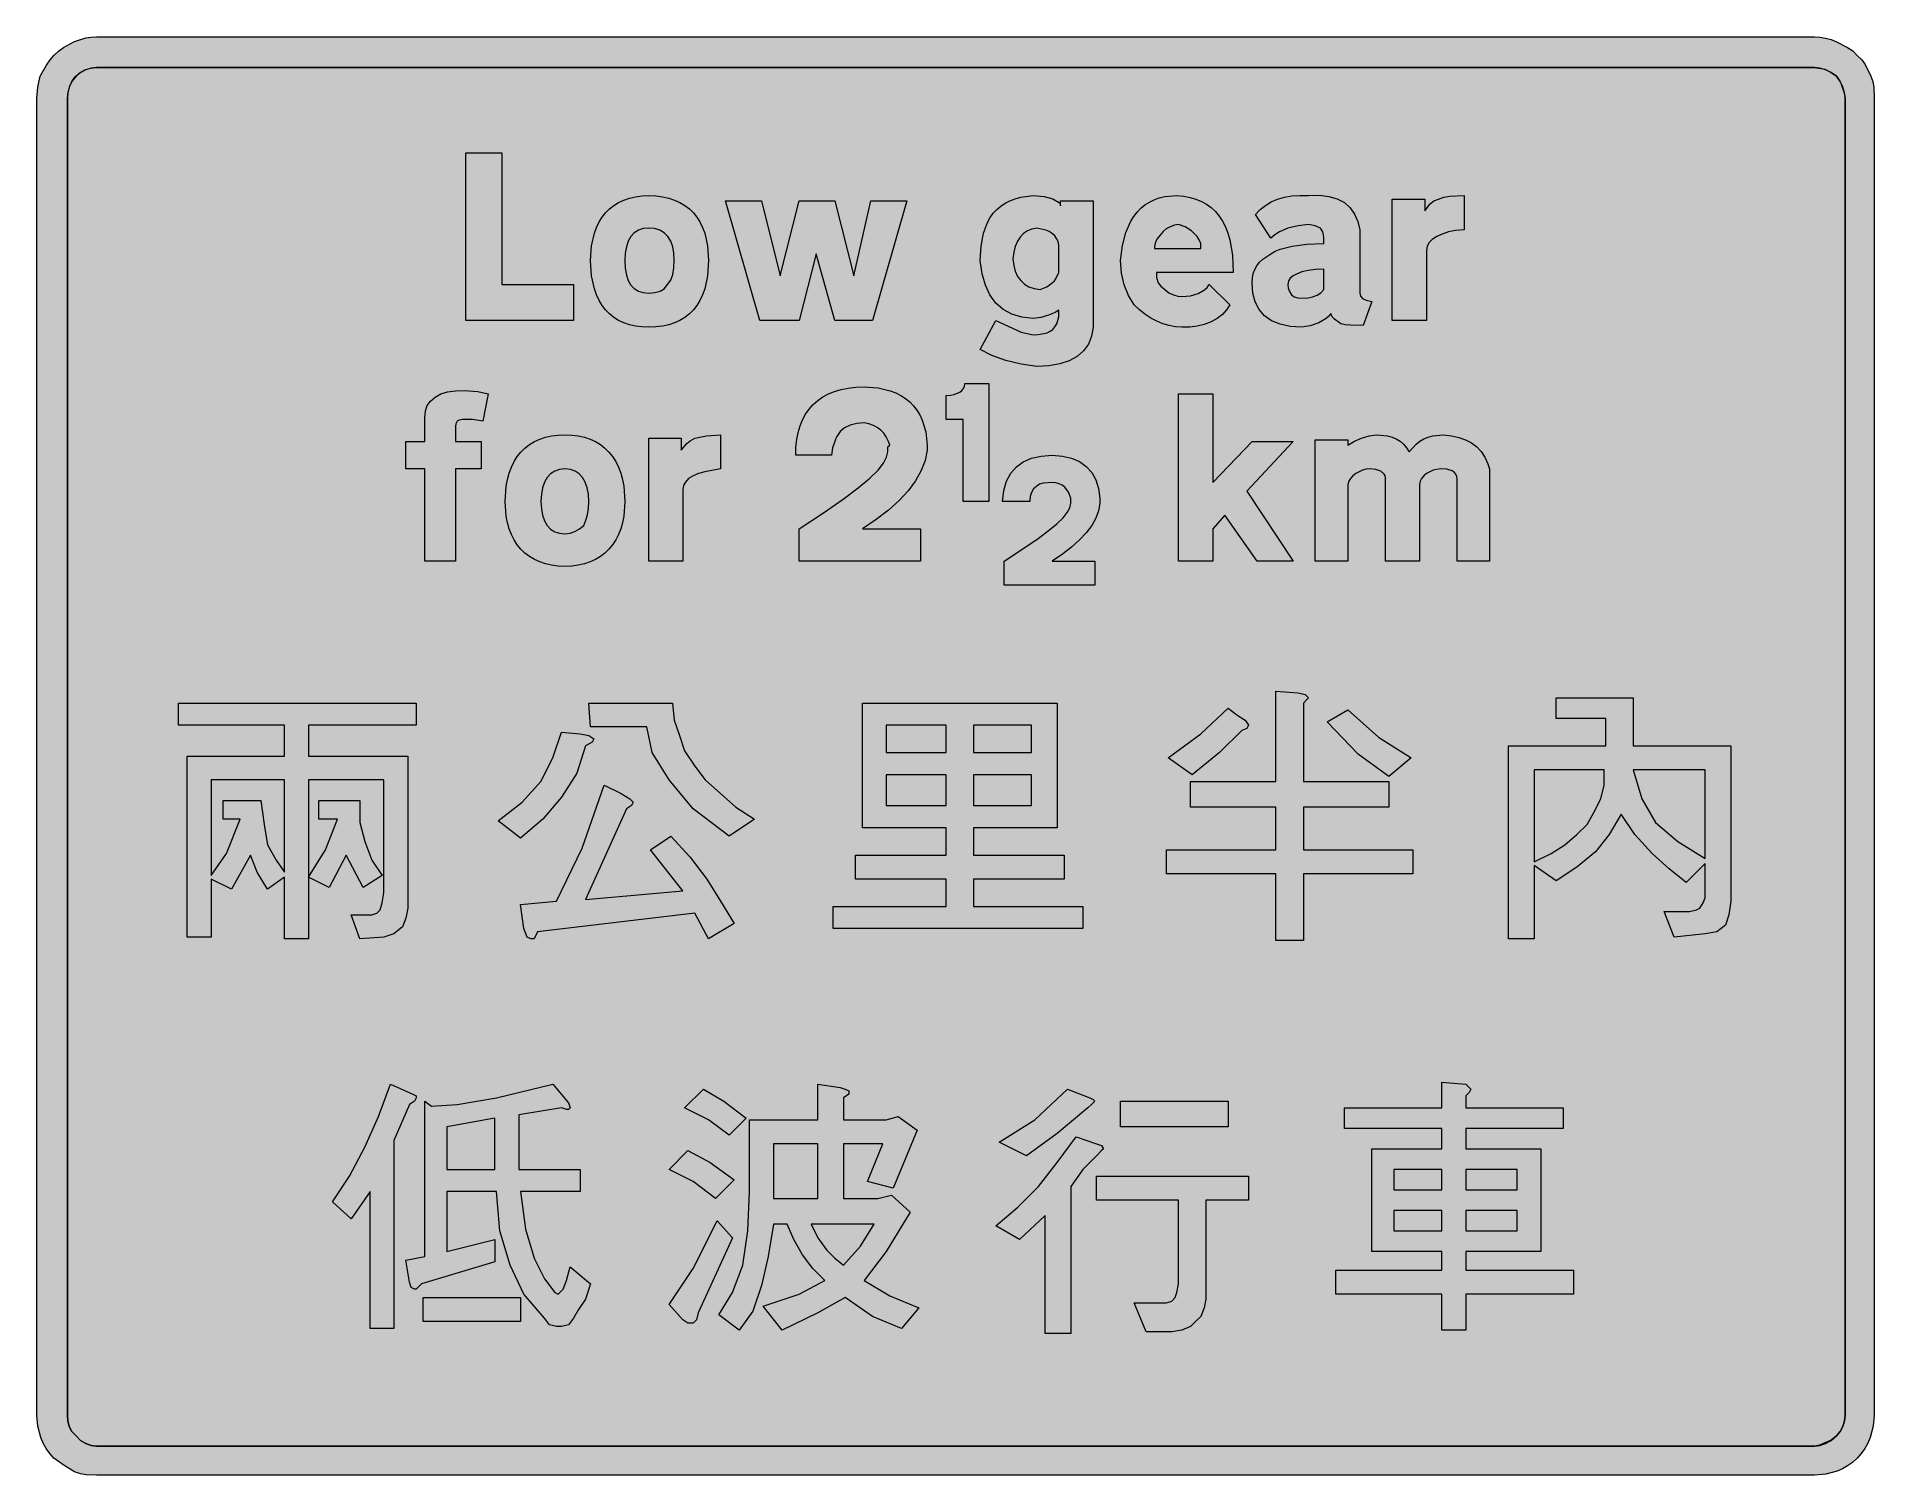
# Model space of a CAD drawing. Header units: metres. Extents: x 123 to 445, y 10 to 263.
import ezdxf

# ---------------------------------------------------------------- set-up
doc = ezdxf.new("R2010")
doc.units = ezdxf.units.M
doc.layers.add('FILL_BLACK_000000', color=7, linetype='Continuous', true_color=0x000000)
doc.layers.add('FILL_WHITE_FFFFFF', color=7, linetype='Continuous', true_color=0xffffff)

msp = doc.modelspace()

# ---------------------------------------------------------------- hatches: boundary and pattern name
at = {"layer": 'FILL_BLACK_000000', "true_color": 0x000000}
h = msp.add_hatch(color=7, dxfattribs=at)
h.dxf.hatch_style = 1
h.paths.add_polyline_path([(130.4, 10.57), (129.33, 10.92), (127.53, 12.01), (125.73, 13.32), (125, 14.15), (124.38, 15.04), (123.86, 15.98), (123.44, 16.96), (122.9, 18.93), (122.73, 20.82), (122.73, 252.12), (122.92, 254.07), (123.33, 256.02), (124.42, 257.93), (125.06, 258.85), (125.73, 259.62), (126.56, 260.36), (127.45, 261.02), (129.37, 262.06), (131.34, 262.7), (132.3, 262.86), (133.23, 262.92), (434.73, 262.92), (435.68, 262.86), (436.68, 262.69), (437.68, 262.41), (438.63, 262.02), (440.54, 261.04), (441.46, 260.42), (442.23, 259.62), (443.03, 258.89), (443.66, 258.04), (444.63, 256.02), (444.98, 255.07), (445.16, 254.07), (445.23, 252.12), (445.23, 20.82), (445.06, 18.93), (444.52, 16.96), (444.1, 15.98), (443.58, 15.04), (442.96, 14.15), (442.23, 13.32), (441.42, 12.59), (440.55, 11.97), (439.65, 11.45), (438.71, 11.03), (436.75, 10.49), (434.73, 10.32), (133.23, 10.32), (131.39, 10.39), (130.4, 10.57)])
h.paths.add_polyline_path([(435.68, 15.53), (436.68, 15.87), (437.68, 16.43), (438.63, 17.22), (439.24, 17.99), (439.72, 18.91), (440.02, 19.88), (440.13, 20.82), (440.13, 252.12), (440.02, 253.07), (439.72, 254.07), (439.24, 255.07), (438.63, 256.02), (437.68, 256.63), (436.68, 257.11), (435.68, 257.41), (434.73, 257.52), (133.23, 257.52), (132.29, 257.41), (131.32, 257.11), (130.4, 256.63), (129.63, 256.02), (128.89, 255.07), (128.43, 254.07), (128.2, 253.07), (128.13, 252.12), (128.13, 20.82), (128.2, 19.88), (128.43, 18.91), (128.89, 17.99), (129.63, 17.22), (130.4, 16.43), (131.32, 15.87), (132.29, 15.53), (133.23, 15.42), (434.73, 15.42), (435.68, 15.53)], flags=16)
h = msp.add_hatch(color=7, dxfattribs=at)
h.dxf.hatch_style = 1
h.paths.add_polyline_path([(204.33, 219.42), (216.93, 219.42), (216.93, 213.12), (198.03, 213.12), (198.03, 242.52), (204.33, 242.52), (204.33, 219.42)])
h = msp.add_hatch(color=7, dxfattribs=at)
h.dxf.hatch_style = 1
h.paths.add_polyline_path([(239.96, 218.63), (239.58, 217.58), (239.13, 216.62), (238.59, 215.75), (237.97, 214.96), (237.27, 214.26), (236.48, 213.64), (235.62, 213.12), (234.68, 212.69), (233.66, 212.36), (232.56, 212.12), (231.39, 211.97), (230.13, 211.92), (228.93, 211.97), (227.8, 212.12), (226.74, 212.36), (225.75, 212.69), (224.84, 213.12), (224, 213.64), (223.24, 214.26), (222.56, 214.96), (221.95, 215.75), (221.42, 216.62), (220.97, 217.58), (220.6, 218.63), (220.1, 220.96), (219.93, 223.62), (220.1, 226.18), (220.6, 228.44), (220.97, 229.45), (221.42, 230.39), (221.95, 231.25), (222.56, 232.02), (223.24, 232.71), (224, 233.31), (224.84, 233.83), (225.75, 234.25), (226.74, 234.58), (227.8, 234.83), (228.93, 234.97), (230.13, 235.02), (231.39, 234.97), (232.56, 234.83), (233.66, 234.58), (234.68, 234.25), (235.62, 233.83), (236.48, 233.31), (237.27, 232.71), (237.97, 232.02), (238.59, 231.25), (239.13, 230.39), (239.58, 229.45), (239.96, 228.44), (240.46, 226.18), (240.63, 223.62), (240.46, 220.96), (239.96, 218.63)])
h.paths.add_polyline_path([(234.35, 226.03), (234, 227.01), (233.51, 227.82), (232.87, 228.47), (232.1, 228.94), (231.18, 229.22), (230.13, 229.32), (229.17, 229.22), (228.33, 228.94), (227.61, 228.47), (227.02, 227.82), (226.55, 227.01), (226.21, 226.03), (226, 224.9), (225.93, 223.62), (226, 222.26), (226.21, 221.08), (226.55, 220.1), (227.02, 219.31), (227.61, 218.7), (228.33, 218.26), (229.17, 218), (230.13, 217.92), (231.19, 217.99), (232.12, 218.22), (232.87, 218.68), (233.43, 219.42), (234, 220.2), (234.37, 221.18), (234.57, 222.33), (234.63, 223.62), (234.56, 224.9), (234.35, 226.03)], flags=16)
h = msp.add_hatch(color=7, dxfattribs=at)
h.dxf.hatch_style = 1
h.paths.add_polyline_path([(262.83, 213.12), (259.53, 224.82), (256.53, 213.12), (249.63, 213.12), (243.63, 234.12), (249.93, 234.12), (253.23, 220.92), (256.53, 234.12), (259.53, 234.12), (262.83, 234.12), (266.13, 220.92), (269.13, 234.12), (275.43, 234.12), (269.43, 213.12), (262.83, 213.12)])
h = msp.add_hatch(color=7, dxfattribs=at)
h.dxf.hatch_style = 1
h.paths.add_polyline_path([(307.3, 208.94), (306.45, 207.76), (305.32, 206.78), (303.92, 206.02), (302.27, 205.47), (300.37, 205.13), (298.23, 205.02), (295.5, 205.4), (292.83, 206.07), (290.38, 206.96), (288.33, 208.02), (291.03, 213.12), (295.53, 211.02), (297.29, 210.64), (298.1, 210.6), (298.83, 210.72), (299.48, 210.78), (300.06, 210.94), (300.59, 211.19), (301.04, 211.54), (301.43, 211.98), (301.74, 212.49), (302.13, 213.72), (302.13, 214.92), (301.46, 214.47), (300.33, 214.02), (298.98, 213.61), (297.63, 213.42), (295.62, 213.67), (293.86, 214.21), (292.34, 215.04), (291.07, 216.16), (290.03, 217.57), (289.23, 219.28), (288.67, 221.3), (288.33, 223.62), (288.47, 226.16), (288.9, 228.4), (289.61, 230.31), (290.08, 231.15), (290.62, 231.91), (291.23, 232.58), (291.92, 233.18), (292.68, 233.69), (293.52, 234.12), (294.43, 234.47), (295.42, 234.74), (297.63, 235.02), (299.52, 234.87), (301.04, 234.46), (302.06, 233.88), (302.33, 233.56), (302.43, 233.22), (302.43, 234.12), (308.13, 234.12), (308.13, 211.92), (307.86, 210.33), (307.3, 208.94)])
h.paths.add_polyline_path([(301.73, 227.51), (301.4, 227.98), (300.97, 228.38), (300.44, 228.71), (299.81, 228.98), (298.23, 229.32), (297.37, 229.14), (296.6, 228.81), (295.93, 228.35), (295.34, 227.74), (294.86, 227), (294.48, 226.11), (294.2, 225.09), (294.03, 223.92), (294.2, 222.75), (294.48, 221.73), (294.89, 220.84), (295.42, 220.09), (296.07, 219.49), (296.86, 219.03), (297.77, 218.7), (298.83, 218.52), (299.99, 219.01), (300.93, 219.72), (301.33, 220.04), (301.64, 220.51), (302.13, 221.52), (302.13, 226.32), (301.97, 226.95), (301.73, 227.51)], flags=16)
h = msp.add_hatch(color=7, dxfattribs=at)
h.dxf.hatch_style = 1
h.paths.add_polyline_path([(319.27, 220.62), (319.53, 219.72), (320.02, 219.12), (320.73, 218.52), (321.45, 217.95), (322.23, 217.58), (323.01, 217.38), (323.73, 217.32), (325.24, 217.44), (326.58, 217.81), (327.7, 218.46), (328.15, 218.9), (328.53, 219.42), (332.13, 215.82), (331.57, 214.95), (330.82, 214.16), (329.89, 213.45), (328.83, 212.86), (327.65, 212.39), (326.39, 212.07), (325.08, 211.9), (323.73, 211.92), (322.61, 211.99), (321.49, 212.19), (320.39, 212.52), (319.31, 212.97), (318.25, 213.53), (317.23, 214.2), (316.26, 214.96), (315.33, 215.82), (314.32, 217.5), (313.57, 219.38), (313.09, 221.43), (312.93, 223.62), (313.28, 226.26), (313.89, 228.57), (314.74, 230.52), (315.27, 231.37), (315.85, 232.13), (316.51, 232.81), (317.22, 233.39), (318, 233.89), (318.84, 234.29), (319.74, 234.61), (320.71, 234.84), (322.83, 235.02), (324.03, 234.91), (325.15, 234.71), (326.19, 234.41), (327.16, 234.01), (328.05, 233.51), (328.86, 232.91), (329.6, 232.21), (330.26, 231.42), (330.84, 230.53), (331.34, 229.54), (331.76, 228.45), (332.11, 227.26), (332.58, 224.59), (332.73, 221.52), (319.23, 221.52), (319.27, 220.62)])
h.paths.add_polyline_path([(327.03, 226.02), (327.03, 226.32), (327.03, 226.62), (326.75, 227.27), (326.38, 227.85), (325.42, 228.83), (324.29, 229.53), (323.13, 229.92), (322.41, 229.82), (321.67, 229.54), (320.98, 229.16), (320.43, 228.72), (319.82, 228.04), (319.34, 227.37), (319.04, 226.69), (318.93, 226.02), (318.93, 225.72), (327.03, 225.72), (327.03, 226.02)], flags=16)
h = msp.add_hatch(color=7, dxfattribs=at)
h.dxf.hatch_style = 1
h.paths.add_polyline_path([(353.24, 212.26), (352.37, 212.35), (351.63, 212.52), (350.51, 213.31), (350.11, 213.74), (349.83, 214.32), (349.51, 213.87), (349.03, 213.44), (347.73, 212.67), (346.2, 212.13), (344.73, 211.92), (342.72, 212.05), (340.97, 212.42), (339.47, 213.04), (338.24, 213.91), (337.28, 215.01), (336.59, 216.35), (336.17, 217.92), (336.03, 219.72), (336.09, 220.58), (336.25, 221.36), (336.52, 222.07), (336.89, 222.72), (337.36, 223.31), (337.93, 223.85), (339.33, 224.82), (340.07, 225.24), (340.95, 225.61), (343.08, 226.17), (345.66, 226.51), (348.63, 226.62), (348.63, 227.52), (348.58, 228.14), (348.44, 228.64), (348.03, 229.32), (347.09, 229.73), (345.93, 229.92), (344.13, 229.73), (342.33, 229.32), (340.83, 228.64), (340.05, 228.14), (339.33, 227.52), (336.63, 231.72), (337.46, 232.56), (338.38, 233.29), (339.39, 233.9), (340.49, 234.38), (341.7, 234.74), (343, 234.97), (344.41, 235.06), (345.93, 235.02), (347.84, 235.09), (349.53, 234.87), (350.99, 234.43), (352.23, 233.82), (353.24, 232.86), (354.03, 231.76), (354.59, 230.49), (354.93, 229.02), (354.93, 217.92), (355.05, 217.35), (355.42, 216.94), (356.07, 216.65), (357.03, 216.42), (355.53, 212.22), (353.24, 212.26)])
h.paths.add_polyline_path([(342.52, 218.29), (342.93, 217.62), (343.44, 217.27), (344.06, 217.09), (345.63, 217.02), (346.65, 217.25), (347.47, 217.54), (348.12, 217.95), (348.63, 218.52), (348.63, 222.12), (347.16, 222.06), (345.89, 221.89), (344.79, 221.61), (343.83, 221.22), (343.22, 220.94), (342.74, 220.54), (342.44, 220.04), (342.33, 219.42), (342.38, 218.8), (342.52, 218.29)], flags=16)
h = msp.add_hatch(color=7, dxfattribs=at)
h.dxf.hatch_style = 1
h.paths.add_polyline_path([(360.63, 234.42), (366.33, 234.42), (366.33, 232.32), (367.31, 233.59), (367.93, 234.09), (368.73, 234.42), (369.69, 234.77), (370.76, 234.94), (373.23, 235.02), (373.23, 229.02), (371.76, 228.92), (370.49, 228.64), (369.39, 228.26), (368.43, 227.82), (367.64, 227.32), (367.08, 226.73), (366.74, 226.09), (366.63, 225.42), (366.63, 213.12), (360.63, 213.12), (360.63, 234.42)])
h = msp.add_hatch(color=7, dxfattribs=at)
h.dxf.hatch_style = 1
h.paths.add_polyline_path([(190.83, 170.82), (190.83, 187.02), (187.53, 187.02), (187.53, 191.82), (190.83, 191.82), (190.83, 196.02), (190.94, 197.22), (191.28, 198.16), (191.84, 198.93), (192.63, 199.62), (193.64, 200.19), (194.84, 200.56), (196.22, 200.76), (197.73, 200.82), (200.17, 200.63), (201.93, 200.22), (201.03, 195.42), (199.23, 195.72), (197.43, 195.72), (196.87, 195.57), (196.53, 195.42), (196.27, 194.97), (196.23, 194.52), (196.23, 191.82), (200.73, 191.82), (200.73, 187.02), (196.23, 187.02), (196.23, 170.82), (190.83, 170.82)])
h = msp.add_hatch(color=7, dxfattribs=at)
h.dxf.hatch_style = 1
h.paths.add_polyline_path([(277.83, 176.52), (277.83, 170.82), (256.53, 170.82), (256.53, 176.52), (260.81, 179.33), (264.24, 181.71), (266.92, 183.72), (268.94, 185.41), (270.38, 186.83), (271.34, 188.04), (271.89, 189.08), (272.13, 190.02), (272.13, 190.32), (272.13, 190.92), (272.43, 191.22), (272.16, 191.98), (271.81, 192.67), (271.38, 193.3), (270.86, 193.84), (270.25, 194.31), (269.56, 194.68), (268.79, 194.95), (267.93, 195.12), (266.64, 195.01), (265.49, 194.71), (264.51, 194.23), (263.73, 193.62), (263.17, 192.72), (262.93, 192.27), (262.83, 191.82), (262.42, 190.73), (262.23, 189.42), (255.93, 189.42), (255.98, 190.84), (256.13, 192.18), (256.37, 193.42), (256.71, 194.59), (257.14, 195.66), (257.67, 196.64), (258.29, 197.54), (259.01, 198.34), (259.81, 199.06), (260.71, 199.68), (261.69, 200.21), (262.76, 200.64), (263.93, 200.98), (265.17, 201.22), (266.51, 201.37), (267.93, 201.42), (270.38, 201.25), (272.53, 200.75), (273.5, 200.38), (274.4, 199.93), (275.21, 199.4), (275.96, 198.79), (276.62, 198.11), (277.21, 197.35), (277.71, 196.51), (278.14, 195.6), (278.75, 193.55), (279.03, 191.22), (279.03, 190.92), (279.03, 190.32), (278.65, 188.52), (277.97, 186.73), (276.98, 184.95), (275.69, 183.19), (274.11, 181.47), (272.24, 179.77), (270.08, 178.12), (267.63, 176.52), (277.83, 176.52)])
h = msp.add_hatch(color=7, dxfattribs=at)
h.dxf.hatch_style = 1
h.paths.add_polyline_path([(285.33, 195.72), (282.33, 195.72), (282.33, 199.92), (283.13, 199.97), (283.76, 200.11), (284.73, 200.52), (285.12, 200.8), (285.4, 201.16), (285.57, 201.57), (285.63, 202.02), (289.83, 202.02), (289.83, 181.32), (285.33, 181.32), (285.33, 195.72)])
h = msp.add_hatch(color=7, dxfattribs=at)
h.dxf.hatch_style = 1
h.paths.add_polyline_path([(323.13, 200.22), (329.13, 200.22), (329.13, 184.62), (336.03, 191.82), (343.23, 191.82), (335.13, 183.12), (343.23, 170.82), (336.93, 170.82), (331.23, 178.92), (329.13, 176.52), (329.13, 170.82), (323.13, 170.82), (323.13, 200.22)])
h = msp.add_hatch(color=7, dxfattribs=at)
h.dxf.hatch_style = 1
h.paths.add_polyline_path([(225.53, 177.59), (225.22, 176.5), (224.82, 175.49), (224.35, 174.55), (223.79, 173.69), (223.16, 172.92), (222.44, 172.23), (221.65, 171.63), (220.79, 171.11), (219.86, 170.69), (218.85, 170.36), (217.78, 170.11), (216.64, 169.97), (215.43, 169.92), (214.22, 169.97), (213.08, 170.11), (212.01, 170.36), (211.01, 170.69), (210.07, 171.11), (209.21, 171.63), (208.42, 172.23), (207.71, 172.92), (207.07, 173.69), (206.51, 174.55), (206.04, 175.49), (205.64, 176.5), (205.33, 177.59), (205.11, 178.76), (204.93, 181.32), (205.11, 183.98), (205.33, 185.18), (205.64, 186.31), (206.04, 187.36), (206.51, 188.32), (207.07, 189.19), (207.71, 189.98), (208.42, 190.68), (209.21, 191.3), (210.07, 191.82), (211.01, 192.25), (212.01, 192.58), (213.08, 192.82), (214.22, 192.97), (215.43, 193.02), (216.64, 192.97), (217.78, 192.82), (218.85, 192.58), (219.86, 192.25), (220.79, 191.82), (221.65, 191.3), (222.44, 190.68), (223.16, 189.98), (223.79, 189.19), (224.35, 188.32), (224.82, 187.36), (225.22, 186.31), (225.53, 185.18), (225.75, 183.98), (225.93, 181.32), (225.75, 178.76), (225.53, 177.59)])
h.paths.add_polyline_path([(219.35, 183.73), (219.01, 184.71), (218.54, 185.52), (217.95, 186.17), (217.23, 186.64), (216.39, 186.92), (215.43, 187.02), (214.47, 186.92), (213.63, 186.64), (212.91, 186.17), (212.32, 185.52), (211.85, 184.71), (211.51, 183.73), (211.3, 182.6), (211.23, 181.32), (211.3, 180.04), (211.51, 178.91), (211.85, 177.93), (212.32, 177.12), (212.91, 176.47), (213.63, 176), (214.47, 175.72), (215.43, 175.62), (216.33, 175.73), (217.19, 176.03), (218, 176.51), (218.73, 177.12), (219.12, 178.03), (219.41, 178.99), (219.57, 180.07), (219.63, 181.32), (219.56, 182.6), (219.35, 183.73)], flags=16)
h = msp.add_hatch(color=7, dxfattribs=at)
h.dxf.hatch_style = 1
h.paths.add_polyline_path([(230.13, 192.42), (235.83, 192.42), (235.83, 190.32), (236.8, 191.48), (237.43, 191.97), (238.23, 192.42), (240.26, 192.83), (242.73, 193.02), (242.73, 187.02), (239.99, 186.53), (238.89, 186.22), (237.93, 185.82), (237.14, 185.32), (236.58, 184.73), (236.24, 184.09), (236.13, 183.42), (236.13, 170.82), (230.13, 170.82), (230.13, 192.42)])
h = msp.add_hatch(color=7, dxfattribs=at)
h.dxf.hatch_style = 1
h.paths.add_polyline_path([(367.83, 186.81), (366.67, 186.23), (366.17, 185.83), (365.78, 185.37), (365.52, 184.87), (365.43, 184.32), (365.43, 184.02), (365.43, 170.82), (359.43, 170.82), (359.43, 185.22), (359.43, 185.52), (359.38, 185.84), (359.22, 186.13), (358.64, 186.61), (357.78, 186.91), (356.73, 187.02), (356.06, 186.97), (355.4, 186.81), (354.22, 186.23), (353.72, 185.83), (353.31, 185.37), (353.01, 184.87), (352.83, 184.32), (352.83, 184.02), (352.83, 170.82), (347.13, 170.82), (347.13, 192.12), (352.83, 192.12), (352.83, 191.22), (354.03, 191.93), (355.23, 192.42), (356.58, 192.83), (357.93, 193.02), (359.79, 192.85), (360.6, 192.62), (361.34, 192.31), (362.01, 191.89), (362.61, 191.37), (363.15, 190.75), (363.63, 190.02), (364.82, 191.37), (365.48, 191.89), (366.18, 192.31), (366.94, 192.62), (367.76, 192.85), (369.63, 193.02), (371.04, 192.85), (372.33, 192.56), (373.5, 192.14), (374.54, 191.59), (375.46, 190.9), (376.25, 190.07), (376.91, 189.07), (377.43, 187.92), (377.73, 187.02), (377.73, 186.42), (377.73, 186.12), (377.73, 170.82), (372.03, 170.82), (372.03, 185.22), (371.97, 185.67), (371.81, 186.08), (371.52, 186.44), (371.13, 186.72), (370.19, 186.98), (369.03, 187.02), (367.83, 186.81)])
h = msp.add_hatch(color=7, dxfattribs=at)
h.dxf.hatch_style = 1
h.paths.add_polyline_path([(298.24, 174.65), (300.24, 176.13), (301.76, 177.38), (302.85, 178.45), (303.58, 179.38), (304.02, 180.22), (304.23, 181.02), (304.23, 181.62), (304.23, 181.92), (303.84, 182.97), (303.14, 183.83), (302.69, 184.16), (302.16, 184.41), (301.58, 184.57), (300.93, 184.62), (299.36, 184.54), (298.74, 184.37), (298.23, 184.02), (297.66, 183.51), (297.29, 182.89), (297.09, 182.16), (297.03, 181.32), (292.23, 181.32), (292.47, 183.22), (292.96, 184.86), (293.69, 186.26), (294.67, 187.39), (295.88, 188.28), (297.33, 188.91), (299.02, 189.29), (300.93, 189.42), (302.74, 189.29), (304.35, 188.92), (305.75, 188.31), (306.93, 187.47), (307.89, 186.4), (308.61, 185.12), (309.09, 183.62), (309.33, 181.92), (309.33, 181.62), (309.33, 181.32), (309.33, 181.02), (309.09, 179.68), (308.61, 178.37), (307.89, 177.08), (306.93, 175.81), (305.75, 174.55), (304.35, 173.3), (302.74, 172.06), (300.93, 170.82), (308.43, 170.82), (308.43, 166.62), (292.53, 166.62), (292.53, 170.82), (298.24, 174.65)])
h = msp.add_hatch(color=7, dxfattribs=at)
h.dxf.hatch_style = 1
h.paths.add_polyline_path([(189.33, 142.02), (170.43, 142.02), (170.43, 136.62), (187.83, 136.62), (187.83, 109.92), (187.53, 108.12), (186.93, 106.62), (185.43, 105.42), (183.63, 104.82), (179.43, 104.52), (177.93, 108.72), (181.53, 108.72), (182.43, 109.02), (183.03, 109.62), (183.33, 110.82), (183.63, 112.62), (183.63, 132.42), (170.43, 132.42), (170.43, 104.52), (166.23, 104.52), (166.23, 115.32), (163.23, 113.22), (161.43, 116.22), (160.23, 119.22), (156.93, 113.22), (153.33, 115.02), (153.33, 104.82), (149.13, 104.82), (149.13, 136.62), (166.23, 136.62), (166.23, 142.02), (147.63, 142.02), (147.63, 145.92), (189.33, 145.92), (189.33, 142.02)])
h.paths.add_polyline_path([(158.43, 125.52), (155.43, 125.52), (155.43, 128.82), (162.03, 128.82), (162.63, 124.62), (163.23, 121.02), (164.73, 118.32), (166.23, 116.22), (166.23, 132.42), (153.33, 132.42), (153.33, 115.62), (156.03, 119.52), (158.43, 125.52)], flags=16)
h = msp.add_hatch(color=7, dxfattribs=at)
h.dxf.hatch_style = 1
h.paths.add_polyline_path([(234.33, 145.92), (234.63, 142.92), (235.53, 140.22), (236.43, 137.52), (238.23, 134.82), (240.03, 132.42), (242.73, 130.02), (245.43, 127.62), (248.73, 125.52), (244.23, 122.52), (237.93, 127.32), (233.73, 132.42), (230.73, 137.22), (229.83, 141.72), (219.93, 141.72), (219.63, 145.92), (234.33, 145.92)])
h = msp.add_hatch(color=7, dxfattribs=at)
h.dxf.hatch_style = 1
h.paths.add_polyline_path([(303.03, 119.22), (303.03, 115.02), (287.13, 115.02), (287.13, 110.22), (306.33, 110.22), (306.33, 106.32), (262.53, 106.32), (262.53, 110.22), (282.33, 110.22), (282.33, 115.02), (266.43, 115.02), (266.43, 119.22), (282.33, 119.22), (282.33, 124.02), (267.63, 124.02), (267.63, 145.92), (301.83, 145.92), (301.83, 124.02), (287.13, 124.02), (287.13, 119.22), (303.03, 119.22)])
h.paths.add_polyline_path([(297.33, 137.22), (297.33, 142.02), (287.13, 142.02), (287.13, 137.22), (297.33, 137.22)], flags=16)
h.paths.add_polyline_path([(271.83, 137.22), (282.33, 137.22), (282.33, 142.02), (271.83, 142.02), (271.83, 137.22)], flags=16)
h.paths.add_polyline_path([(287.13, 133.32), (287.13, 127.92), (297.33, 127.92), (297.33, 133.32), (287.13, 133.32)], flags=16)
h.paths.add_polyline_path([(282.33, 133.32), (271.83, 133.32), (271.83, 127.92), (282.33, 127.92), (282.33, 133.32)], flags=16)
h = msp.add_hatch(color=7, dxfattribs=at)
h.dxf.hatch_style = 1
h.paths.add_polyline_path([(340.23, 148.02), (344.13, 147.72), (345.33, 147.42), (345.93, 146.82), (345.63, 146.52), (345.03, 145.92), (345.03, 132.12), (360.03, 132.12), (360.03, 127.62), (345.03, 127.62), (345.03, 120.12), (364.23, 120.12), (364.23, 115.92), (345.03, 115.92), (345.03, 104.22), (340.23, 104.22), (340.23, 115.92), (321.03, 115.92), (321.03, 120.12), (340.23, 120.12), (340.23, 127.62), (325.23, 127.62), (325.23, 132.12), (340.23, 132.12), (340.23, 148.02)])
h = msp.add_hatch(color=7, dxfattribs=at)
h.dxf.hatch_style = 1
h.paths.add_polyline_path([(420.03, 138.42), (420.03, 111.12), (419.73, 108.72), (419.13, 106.92), (417.63, 105.72), (415.53, 105.42), (410.13, 104.82), (408.33, 109.32), (412.83, 109.32), (414.03, 109.62), (414.63, 109.92), (415.23, 110.82), (415.53, 111.72), (415.53, 117.72), (412.23, 114.42), (409.23, 116.82), (406.23, 119.52), (403.23, 122.82), (400.83, 126.42), (398.73, 122.82), (396.33, 119.82), (393.03, 117.12), (389.43, 114.72), (385.53, 117.42), (385.53, 104.52), (381.03, 104.52), (381.03, 138.42), (398.13, 138.42), (398.13, 143.22), (389.43, 143.22), (389.43, 146.82), (402.93, 146.82), (402.93, 138.42), (420.03, 138.42)])
h.paths.add_polyline_path([(410.73, 121.62), (415.53, 118.62), (415.53, 134.22), (402.93, 134.22), (404.43, 129.12), (406.83, 124.92), (410.73, 121.62)], flags=16)
h.paths.add_polyline_path([(388.53, 119.52), (390.93, 121.02), (393.03, 122.82), (394.83, 124.62), (396.03, 126.72), (397.23, 129.12), (397.83, 131.52), (397.83, 134.22), (385.53, 134.22), (385.53, 118.02), (388.53, 119.52)], flags=16)
h = msp.add_hatch(color=7, dxfattribs=at)
h.dxf.hatch_style = 1
h.paths.add_polyline_path([(334.83, 142.92), (335.43, 142.02), (335.13, 141.42), (334.23, 141.12), (330.33, 137.22), (325.53, 133.32), (321.33, 136.32), (327.03, 140.52), (331.83, 145.02), (333.33, 143.82), (334.83, 142.92)])
h = msp.add_hatch(color=7, dxfattribs=at)
h.dxf.hatch_style = 1
h.paths.add_polyline_path([(358.23, 139.92), (363.93, 136.32), (360.03, 133.02), (354.63, 136.92), (349.23, 142.62), (352.83, 144.72), (358.23, 139.92)])
h = msp.add_hatch(color=7, dxfattribs=at)
h.dxf.hatch_style = 1
h.paths.add_polyline_path([(219.63, 140.22), (220.53, 139.62), (220.23, 139.02), (219.03, 138.42), (217.53, 133.62), (214.83, 129.42), (211.53, 125.52), (207.63, 122.22), (203.73, 125.22), (207.93, 128.52), (211.23, 132.12), (213.33, 136.32), (214.83, 140.82), (218.13, 140.52), (219.63, 140.22)])
h = msp.add_hatch(color=7, dxfattribs=at)
h.dxf.hatch_style = 1
h.paths.add_polyline_path([(226.83, 129.12), (227.43, 128.52), (227.13, 127.92), (226.23, 127.32), (219.03, 111.42), (236.13, 112.92), (230.43, 120.12), (234.03, 122.52), (237.33, 118.92), (240.33, 115.02), (242.73, 111.12), (245.13, 107.22), (240.63, 104.52), (238.23, 109.02), (210.63, 105.72), (210.03, 104.52), (209.43, 104.52), (208.83, 104.82), (208.23, 106.32), (207.63, 110.52), (213.93, 111.12), (218.43, 120.42), (222.33, 131.52), (225.33, 130.02), (226.83, 129.12)])
h = msp.add_hatch(color=7, dxfattribs=at)
h.dxf.hatch_style = 1
h.paths.add_polyline_path([(179.43, 128.82), (179.43, 124.92), (180.33, 121.62), (181.53, 118.32), (183.33, 115.62), (180.03, 113.52), (177.03, 119.22), (174.03, 113.52), (170.43, 115.32), (173.43, 120.12), (175.53, 125.52), (172.23, 125.52), (172.23, 128.82), (179.43, 128.82)])
h = msp.add_hatch(color=7, dxfattribs=at)
h.dxf.hatch_style = 1
h.paths.add_polyline_path([(177.63, 62.82), (180.33, 67.92), (182.73, 73.32), (184.83, 79.02), (188.73, 77.22), (189.33, 76.92), (189.33, 76.62), (189.03, 76.02), (188.13, 75.42), (185.43, 69.12), (185.43, 36.12), (181.23, 36.12), (181.23, 60.12), (177.93, 55.32), (174.63, 58.32), (177.63, 62.82)])
h = msp.add_hatch(color=7, dxfattribs=at)
h.dxf.hatch_style = 1
h.paths.add_polyline_path([(192.03, 75.12), (196.53, 75.42), (203.43, 76.62), (213.33, 79.02), (216.03, 75.72), (216.33, 74.82), (216.03, 74.52), (215.73, 74.52), (214.83, 74.82), (207.33, 73.62), (207.33, 64.02), (218.13, 64.02), (218.13, 60.12), (207.63, 60.12), (208.53, 53.52), (210.03, 48.42), (211.83, 44.82), (213.63, 42.42), (214.23, 42.12), (215.13, 43.02), (215.73, 44.52), (216.33, 46.92), (219.93, 43.92), (219.03, 41.22), (217.83, 39.42), (216.93, 37.92), (216.03, 36.72), (214.83, 36.42), (213.93, 36.42), (212.73, 36.72), (211.83, 37.92), (208.23, 42.12), (205.83, 47.22), (204.03, 53.22), (203.43, 60.12), (194.73, 60.12), (194.73, 49.62), (203.13, 51.72), (203.13, 47.82), (190.23, 43.92), (189.33, 43.02), (189.03, 43.02), (188.43, 43.32), (188.13, 44.22), (187.53, 48.12), (190.83, 48.72), (190.83, 76.02), (192.03, 75.12)])
h.paths.add_polyline_path([(203.13, 73.02), (194.73, 71.52), (194.73, 64.02), (203.13, 64.02), (203.13, 73.02)], flags=16)
h = msp.add_hatch(color=7, dxfattribs=at)
h.dxf.hatch_style = 1
h.paths.add_polyline_path([(243.33, 76.02), (247.23, 73.02), (244.23, 70.02), (240.63, 72.72), (236.43, 74.82), (239.73, 78.12), (243.33, 76.02)])
h = msp.add_hatch(color=7, dxfattribs=at)
h.dxf.hatch_style = 1
h.paths.add_polyline_path([(263.73, 78.42), (264.63, 78.12), (265.23, 77.82), (265.23, 77.22), (264.33, 76.62), (264.33, 72.72), (271.83, 72.72), (273.93, 73.32), (277.23, 70.92), (273.03, 60.72), (268.53, 61.92), (271.23, 68.52), (264.33, 68.52), (264.33, 58.92), (270.33, 58.92), (272.73, 59.52), (276.03, 56.52), (271.83, 49.62), (267.93, 44.52), (272.43, 41.82), (277.53, 39.72), (274.53, 36.12), (269.43, 38.22), (264.63, 41.52), (259.83, 38.82), (253.53, 35.82), (250.23, 40.02), (256.53, 42.12), (261.03, 44.52), (258.93, 46.62), (257.13, 49.02), (255.63, 51.72), (254.43, 54.42), (252.03, 54.42), (251.13, 48.72), (249.93, 43.62), (248.43, 39.12), (246.03, 35.82), (242.43, 38.52), (244.83, 42.42), (246.63, 47.22), (247.53, 53.22), (247.83, 60.12), (247.83, 72.72), (259.83, 72.72), (259.83, 79.02), (263.73, 78.42)])
h.paths.add_polyline_path([(262.83, 48.42), (264.33, 47.22), (267.33, 50.52), (269.73, 54.42), (258.63, 54.42), (259.83, 52.02), (261.33, 49.92), (262.83, 48.42)], flags=16)
h.paths.add_polyline_path([(259.83, 68.52), (252.03, 68.52), (252.03, 58.92), (259.83, 58.92), (259.83, 68.52)], flags=16)
h = msp.add_hatch(color=7, dxfattribs=at)
h.dxf.hatch_style = 1
h.paths.add_polyline_path([(297.93, 72.72), (303.63, 78.12), (307.53, 76.62), (308.13, 76.32), (308.43, 76.02), (307.83, 75.42), (307.23, 74.82), (301.83, 70.32), (296.43, 66.42), (291.63, 68.82), (297.93, 72.72)])
h = msp.add_hatch(color=7, dxfattribs=at)
h.dxf.hatch_style = 1
h.paths.add_polyline_path([(374.43, 78.12), (374.13, 77.52), (373.53, 76.92), (373.53, 74.82), (390.63, 74.82), (390.63, 71.22), (373.53, 71.22), (373.53, 67.62), (386.73, 67.62), (386.73, 49.62), (373.53, 49.62), (373.53, 46.32), (392.43, 46.32), (392.43, 42.12), (373.53, 42.12), (373.53, 35.82), (369.33, 35.82), (369.33, 42.12), (350.73, 42.12), (350.73, 46.32), (369.33, 46.32), (369.33, 49.62), (357.03, 49.62), (357.03, 67.62), (369.33, 67.62), (369.33, 71.22), (352.23, 71.22), (352.23, 74.82), (369.33, 74.82), (369.33, 79.32), (373.53, 79.02), (374.13, 78.42), (374.43, 78.12)])
h.paths.add_polyline_path([(369.33, 60.42), (369.33, 64.02), (360.93, 64.02), (360.93, 60.42), (369.33, 60.42)], flags=16)
h.paths.add_polyline_path([(360.93, 53.22), (369.33, 53.22), (369.33, 56.82), (360.93, 56.82), (360.93, 53.22)], flags=16)
h.paths.add_polyline_path([(373.53, 64.02), (373.53, 60.42), (382.53, 60.42), (382.53, 64.02), (373.53, 64.02)], flags=16)
h.paths.add_polyline_path([(382.53, 56.82), (373.53, 56.82), (373.53, 53.22), (382.53, 53.22), (382.53, 56.82)], flags=16)
h = msp.add_hatch(color=7, dxfattribs=at)
h.dxf.hatch_style = 1
h.paths.add_polyline_path([(331.83, 76.02), (331.83, 71.52), (312.93, 71.52), (312.93, 76.02), (331.83, 76.02)])
h = msp.add_hatch(color=7, dxfattribs=at)
h.dxf.hatch_style = 1
h.paths.add_polyline_path([(294.93, 57.42), (298.53, 61.02), (301.83, 65.22), (305.13, 69.72), (308.73, 68.52), (309.63, 68.22), (309.93, 67.62), (309.63, 67.32), (308.73, 66.42), (306.33, 64.02), (304.23, 61.02), (304.23, 35.22), (299.73, 35.22), (299.73, 55.92), (295.23, 51.72), (291.03, 54.12), (294.93, 57.42)])
h = msp.add_hatch(color=7, dxfattribs=at)
h.dxf.hatch_style = 1
h.paths.add_polyline_path([(240.93, 65.22), (245.13, 62.22), (241.83, 58.92), (237.93, 61.92), (233.73, 64.02), (237.03, 67.32), (240.93, 65.22)])
h = msp.add_hatch(color=7, dxfattribs=at)
h.dxf.hatch_style = 1
h.paths.add_polyline_path([(308.73, 58.62), (308.73, 62.82), (335.43, 62.82), (335.43, 58.62), (327.93, 58.62), (327.93, 43.02), (327.93, 41.22), (327.63, 39.72), (327.03, 38.22), (326.13, 37.32), (325.23, 36.42), (323.73, 35.82), (321.93, 35.52), (319.83, 35.52), (317.43, 35.52), (315.33, 40.62), (321.03, 40.62), (321.93, 40.92), (322.53, 41.52), (322.83, 42.42), (323.13, 43.92), (323.13, 58.62), (308.73, 58.62)])
h = msp.add_hatch(color=7, dxfattribs=at)
h.dxf.hatch_style = 1
h.paths.add_polyline_path([(238.83, 38.82), (238.53, 37.62), (237.93, 37.02), (237.03, 37.02), (236.13, 37.62), (233.73, 40.32), (237.93, 46.62), (242.13, 55.02), (244.83, 52.02), (238.83, 38.82)])
h = msp.add_hatch(color=7, dxfattribs=at)
h.dxf.hatch_style = 1
h.paths.add_polyline_path([(207.63, 41.52), (207.63, 37.32), (190.53, 37.32), (190.53, 41.52), (207.63, 41.52)])
at = {"layer": 'FILL_WHITE_FFFFFF', "true_color": 0xffffff}
h = msp.add_hatch(color=7, dxfattribs=at)
h.dxf.hatch_style = 1
h.paths.add_polyline_path([(434.73, 257.52), (436.53, 257.22), (437.69, 256.62), (438.63, 256.02), (439.19, 255.12), (439.43, 254.67), (439.53, 254.22), (439.94, 253.06), (440.13, 252.12), (440.13, 20.82), (440.02, 19.88), (439.72, 18.91), (439.24, 17.99), (438.63, 17.22), (437.69, 16.51), (436.53, 16.02), (435.63, 15.61), (434.73, 15.42), (133.23, 15.42), (132.29, 15.53), (131.32, 15.87), (130.4, 16.43), (129.63, 17.22), (128.89, 17.99), (128.43, 18.91), (128.2, 19.88), (128.13, 20.82), (128.13, 252.12), (128.23, 253.21), (128.51, 254.23), (128.95, 255.15), (129.56, 255.94), (130.3, 256.6), (131.17, 257.1), (132.15, 257.41), (133.23, 257.52), (434.73, 257.52)])

# ---------------------------------------------------------------- linework, layer by layer
at = {"layer": 'FILL_BLACK_000000', "lineweight": 0, "true_color": 0x000000}
for points in [[(130.4, 10.57), (129.33, 10.92), (127.53, 12.01), (125.73, 13.32), (125, 14.15), (124.38, 15.04), (123.86, 15.98), (123.44, 16.96), (122.9, 18.93), (122.73, 20.82), (122.73, 252.12), (122.92, 254.07), (123.33, 256.02), (124.42, 257.93), (125.06, 258.85), (125.73, 259.62), (126.56, 260.36), (127.45, 261.02), (129.37, 262.06), (131.34, 262.7), (132.3, 262.86), (133.23, 262.92), (434.73, 262.92), (435.68, 262.86), (436.68, 262.69), (437.68, 262.41), (438.63, 262.02), (440.54, 261.04), (441.46, 260.42), (442.23, 259.62), (443.03, 258.89), (443.66, 258.04), (444.63, 256.02), (444.98, 255.07), (445.16, 254.07), (445.23, 252.12), (445.23, 20.82), (445.06, 18.93), (444.52, 16.96), (444.1, 15.98), (443.58, 15.04), (442.96, 14.15), (442.23, 13.32), (441.42, 12.59), (440.55, 11.97), (439.65, 11.45), (438.71, 11.03), (436.75, 10.49), (434.73, 10.32), (133.23, 10.32), (131.39, 10.39)], [(435.68, 15.53), (436.68, 15.87), (437.68, 16.43), (438.63, 17.22), (439.24, 17.99), (439.72, 18.91), (440.02, 19.88), (440.13, 20.82), (440.13, 252.12), (440.02, 253.07), (439.72, 254.07), (439.24, 255.07), (438.63, 256.02), (437.68, 256.63), (436.68, 257.11), (435.68, 257.41), (434.73, 257.52), (133.23, 257.52), (132.29, 257.41), (131.32, 257.11), (130.4, 256.63), (129.63, 256.02), (128.89, 255.07), (128.43, 254.07), (128.2, 253.07), (128.13, 252.12), (128.13, 20.82), (128.2, 19.88), (128.43, 18.91), (128.89, 17.99), (129.63, 17.22), (130.4, 16.43), (131.32, 15.87), (132.29, 15.53), (133.23, 15.42), (434.73, 15.42)], [(204.33, 219.42), (216.93, 219.42), (216.93, 213.12), (198.03, 213.12), (198.03, 242.52), (204.33, 242.52)], [(239.96, 218.63), (239.58, 217.58), (239.13, 216.62), (238.59, 215.75), (237.97, 214.96), (237.27, 214.26), (236.48, 213.64), (235.62, 213.12), (234.68, 212.69), (233.66, 212.36), (232.56, 212.12), (231.39, 211.97), (230.13, 211.92), (228.93, 211.97), (227.8, 212.12), (226.74, 212.36), (225.75, 212.69), (224.84, 213.12), (224, 213.64), (223.24, 214.26), (222.56, 214.96), (221.95, 215.75), (221.42, 216.62), (220.97, 217.58), (220.6, 218.63), (220.1, 220.96), (219.93, 223.62), (220.1, 226.18), (220.6, 228.44), (220.97, 229.45), (221.42, 230.39), (221.95, 231.25), (222.56, 232.02), (223.24, 232.71), (224, 233.31), (224.84, 233.83), (225.75, 234.25), (226.74, 234.58), (227.8, 234.83), (228.93, 234.97), (230.13, 235.02), (231.39, 234.97), (232.56, 234.83), (233.66, 234.58), (234.68, 234.25), (235.62, 233.83), (236.48, 233.31), (237.27, 232.71), (237.97, 232.02), (238.59, 231.25), (239.13, 230.39), (239.58, 229.45), (239.96, 228.44), (240.46, 226.18), (240.63, 223.62), (240.46, 220.96)], [(262.83, 213.12), (259.53, 224.82), (256.53, 213.12), (249.63, 213.12), (243.63, 234.12), (249.93, 234.12), (253.23, 220.92), (256.53, 234.12), (259.53, 234.12), (262.83, 234.12), (266.13, 220.92), (269.13, 234.12), (275.43, 234.12), (269.43, 213.12)], [(307.3, 208.94), (306.45, 207.76), (305.32, 206.78), (303.92, 206.02), (302.27, 205.47), (300.37, 205.13), (298.23, 205.02), (295.5, 205.4), (292.83, 206.07), (290.38, 206.96), (288.33, 208.02), (291.03, 213.12), (295.53, 211.02), (297.29, 210.64), (298.1, 210.6), (298.83, 210.72), (299.48, 210.78), (300.06, 210.94), (300.59, 211.19), (301.04, 211.54), (301.43, 211.98), (301.74, 212.49), (302.13, 213.72), (302.13, 214.92), (301.46, 214.47), (300.33, 214.02), (298.98, 213.61), (297.63, 213.42), (295.62, 213.67), (293.86, 214.21), (292.34, 215.04), (291.07, 216.16), (290.03, 217.57), (289.23, 219.28), (288.67, 221.3), (288.33, 223.62), (288.47, 226.16), (288.9, 228.4), (289.61, 230.31), (290.08, 231.15), (290.62, 231.91), (291.23, 232.58), (291.92, 233.18), (292.68, 233.69), (293.52, 234.12), (294.43, 234.47), (295.42, 234.74), (297.63, 235.02), (299.52, 234.87), (301.04, 234.46), (302.06, 233.88), (302.33, 233.56), (302.43, 233.22), (302.43, 234.12), (308.13, 234.12), (308.13, 211.92), (307.86, 210.33)], [(319.27, 220.62), (319.53, 219.72), (320.02, 219.12), (320.73, 218.52), (321.45, 217.95), (322.23, 217.58), (323.01, 217.38), (323.73, 217.32), (325.24, 217.44), (326.58, 217.81), (327.7, 218.46), (328.15, 218.9), (328.53, 219.42), (332.13, 215.82), (331.57, 214.95), (330.82, 214.16), (329.89, 213.45), (328.83, 212.86), (327.65, 212.39), (326.39, 212.07), (325.08, 211.9), (323.73, 211.92), (322.61, 211.99), (321.49, 212.19), (320.39, 212.52), (319.31, 212.97), (318.25, 213.53), (317.23, 214.2), (316.26, 214.96), (315.33, 215.82), (314.32, 217.5), (313.57, 219.38), (313.09, 221.43), (312.93, 223.62), (313.28, 226.26), (313.89, 228.57), (314.74, 230.52), (315.27, 231.37), (315.85, 232.13), (316.51, 232.81), (317.22, 233.39), (318, 233.89), (318.84, 234.29), (319.74, 234.61), (320.71, 234.84), (322.83, 235.02), (324.03, 234.91), (325.15, 234.71), (326.19, 234.41), (327.16, 234.01), (328.05, 233.51), (328.86, 232.91), (329.6, 232.21), (330.26, 231.42), (330.84, 230.53), (331.34, 229.54), (331.76, 228.45), (332.11, 227.26), (332.58, 224.59), (332.73, 221.52), (319.23, 221.52)], [(353.24, 212.26), (352.37, 212.35), (351.63, 212.52), (350.51, 213.31), (350.11, 213.74), (349.83, 214.32), (349.51, 213.87), (349.03, 213.44), (347.73, 212.67), (346.2, 212.13), (344.73, 211.92), (342.72, 212.05), (340.97, 212.42), (339.47, 213.04), (338.24, 213.91), (337.28, 215.01), (336.59, 216.35), (336.17, 217.92), (336.03, 219.72), (336.09, 220.58), (336.25, 221.36), (336.52, 222.07), (336.89, 222.72), (337.36, 223.31), (337.93, 223.85), (339.33, 224.82), (340.07, 225.24), (340.95, 225.61), (343.08, 226.17), (345.66, 226.51), (348.63, 226.62), (348.63, 227.52), (348.58, 228.14), (348.44, 228.64), (348.03, 229.32), (347.09, 229.73), (345.93, 229.92), (344.13, 229.73), (342.33, 229.32), (340.83, 228.64), (340.05, 228.14), (339.33, 227.52), (336.63, 231.72), (337.46, 232.56), (338.38, 233.29), (339.39, 233.9), (340.49, 234.38), (341.7, 234.74), (343, 234.97), (344.41, 235.06), (345.93, 235.02), (347.84, 235.09), (349.53, 234.87), (350.99, 234.43), (352.23, 233.82), (353.24, 232.86), (354.03, 231.76), (354.59, 230.49), (354.93, 229.02), (354.93, 217.92), (355.05, 217.35), (355.42, 216.94), (356.07, 216.65), (357.03, 216.42), (355.53, 212.22)], [(360.63, 234.42), (366.33, 234.42), (366.33, 232.32), (367.31, 233.59), (367.93, 234.09), (368.73, 234.42), (369.69, 234.77), (370.76, 234.94), (373.23, 235.02), (373.23, 229.02), (371.76, 228.92), (370.49, 228.64), (369.39, 228.26), (368.43, 227.82), (367.64, 227.32), (367.08, 226.73), (366.74, 226.09), (366.63, 225.42), (366.63, 213.12), (360.63, 213.12)], [(234.35, 226.03), (234, 227.01), (233.51, 227.82), (232.87, 228.47), (232.1, 228.94), (231.18, 229.22), (230.13, 229.32), (229.17, 229.22), (228.33, 228.94), (227.61, 228.47), (227.02, 227.82), (226.55, 227.01), (226.21, 226.03), (226, 224.9), (225.93, 223.62), (226, 222.26), (226.21, 221.08), (226.55, 220.1), (227.02, 219.31), (227.61, 218.7), (228.33, 218.26), (229.17, 218), (230.13, 217.92), (231.19, 217.99), (232.12, 218.22), (232.87, 218.68), (233.43, 219.42), (234, 220.2), (234.37, 221.18), (234.57, 222.33), (234.63, 223.62), (234.56, 224.9)], [(301.73, 227.51), (301.4, 227.98), (300.97, 228.38), (300.44, 228.71), (299.81, 228.98), (298.23, 229.32), (297.37, 229.14), (296.6, 228.81), (295.93, 228.35), (295.34, 227.74), (294.86, 227), (294.48, 226.11), (294.2, 225.09), (294.03, 223.92), (294.2, 222.75), (294.48, 221.73), (294.89, 220.84), (295.42, 220.09), (296.07, 219.49), (296.86, 219.03), (297.77, 218.7), (298.83, 218.52), (299.99, 219.01), (300.93, 219.72), (301.33, 220.04), (301.64, 220.51), (302.13, 221.52), (302.13, 226.32), (301.97, 226.95)], [(327.03, 226.02), (327.03, 226.32), (327.03, 226.62), (326.75, 227.27), (326.38, 227.85), (325.42, 228.83), (324.29, 229.53), (323.13, 229.92), (322.41, 229.82), (321.67, 229.54), (320.98, 229.16), (320.43, 228.72), (319.82, 228.04), (319.34, 227.37), (319.04, 226.69), (318.93, 226.02), (318.93, 225.72), (327.03, 225.72)], [(342.52, 218.29), (342.93, 217.62), (343.44, 217.27), (344.06, 217.09), (345.63, 217.02), (346.65, 217.25), (347.47, 217.54), (348.12, 217.95), (348.63, 218.52), (348.63, 222.12), (347.16, 222.06), (345.89, 221.89), (344.79, 221.61), (343.83, 221.22), (343.22, 220.94), (342.74, 220.54), (342.44, 220.04), (342.33, 219.42), (342.38, 218.8)], [(190.83, 170.82), (190.83, 187.02), (187.53, 187.02), (187.53, 191.82), (190.83, 191.82), (190.83, 196.02), (190.94, 197.22), (191.28, 198.16), (191.84, 198.93), (192.63, 199.62), (193.64, 200.19), (194.84, 200.56), (196.22, 200.76), (197.73, 200.82), (200.17, 200.63), (201.93, 200.22), (201.03, 195.42), (199.23, 195.72), (197.43, 195.72), (196.87, 195.57), (196.53, 195.42), (196.27, 194.97), (196.23, 194.52), (196.23, 191.82), (200.73, 191.82), (200.73, 187.02), (196.23, 187.02), (196.23, 170.82)], [(277.83, 176.52), (277.83, 170.82), (256.53, 170.82), (256.53, 176.52), (260.81, 179.33), (264.24, 181.71), (266.92, 183.72), (268.94, 185.41), (270.38, 186.83), (271.34, 188.04), (271.89, 189.08), (272.13, 190.02), (272.13, 190.32), (272.13, 190.92), (272.43, 191.22), (272.16, 191.98), (271.81, 192.67), (271.38, 193.3), (270.86, 193.84), (270.25, 194.31), (269.56, 194.68), (268.79, 194.95), (267.93, 195.12), (266.64, 195.01), (265.49, 194.71), (264.51, 194.23), (263.73, 193.62), (263.17, 192.72), (262.93, 192.27), (262.83, 191.82), (262.42, 190.73), (262.23, 189.42), (255.93, 189.42), (255.98, 190.84), (256.13, 192.18), (256.37, 193.42), (256.71, 194.59), (257.14, 195.66), (257.67, 196.64), (258.29, 197.54), (259.01, 198.34), (259.81, 199.06), (260.71, 199.68), (261.69, 200.21), (262.76, 200.64), (263.93, 200.98), (265.17, 201.22), (266.51, 201.37), (267.93, 201.42), (270.38, 201.25), (272.53, 200.75), (273.5, 200.38), (274.4, 199.93), (275.21, 199.4), (275.96, 198.79), (276.62, 198.11), (277.21, 197.35), (277.71, 196.51), (278.14, 195.6), (278.75, 193.55), (279.03, 191.22), (279.03, 190.92), (279.03, 190.32), (278.65, 188.52), (277.97, 186.73), (276.98, 184.95), (275.69, 183.19), (274.11, 181.47), (272.24, 179.77), (270.08, 178.12), (267.63, 176.52)], [(285.33, 195.72), (282.33, 195.72), (282.33, 199.92), (283.13, 199.97), (283.76, 200.11), (284.73, 200.52), (285.12, 200.8), (285.4, 201.16), (285.57, 201.57), (285.63, 202.02), (289.83, 202.02), (289.83, 181.32), (285.33, 181.32)], [(323.13, 200.22), (329.13, 200.22), (329.13, 184.62), (336.03, 191.82), (343.23, 191.82), (335.13, 183.12), (343.23, 170.82), (336.93, 170.82), (331.23, 178.92), (329.13, 176.52), (329.13, 170.82), (323.13, 170.82)], [(225.53, 177.59), (225.22, 176.5), (224.82, 175.49), (224.35, 174.55), (223.79, 173.69), (223.16, 172.92), (222.44, 172.23), (221.65, 171.63), (220.79, 171.11), (219.86, 170.69), (218.85, 170.36), (217.78, 170.11), (216.64, 169.97), (215.43, 169.92), (214.22, 169.97), (213.08, 170.11), (212.01, 170.36), (211.01, 170.69), (210.07, 171.11), (209.21, 171.63), (208.42, 172.23), (207.71, 172.92), (207.07, 173.69), (206.51, 174.55), (206.04, 175.49), (205.64, 176.5), (205.33, 177.59), (205.11, 178.76), (204.93, 181.32), (205.11, 183.98), (205.33, 185.18), (205.64, 186.31), (206.04, 187.36), (206.51, 188.32), (207.07, 189.19), (207.71, 189.98), (208.42, 190.68), (209.21, 191.3), (210.07, 191.82), (211.01, 192.25), (212.01, 192.58), (213.08, 192.82), (214.22, 192.97), (215.43, 193.02), (216.64, 192.97), (217.78, 192.82), (218.85, 192.58), (219.86, 192.25), (220.79, 191.82), (221.65, 191.3), (222.44, 190.68), (223.16, 189.98), (223.79, 189.19), (224.35, 188.32), (224.82, 187.36), (225.22, 186.31), (225.53, 185.18), (225.75, 183.98), (225.93, 181.32), (225.75, 178.76)], [(230.13, 192.42), (235.83, 192.42), (235.83, 190.32), (236.8, 191.48), (237.43, 191.97), (238.23, 192.42), (240.26, 192.83), (242.73, 193.02), (242.73, 187.02), (239.99, 186.53), (238.89, 186.22), (237.93, 185.82), (237.14, 185.32), (236.58, 184.73), (236.24, 184.09), (236.13, 183.42), (236.13, 170.82), (230.13, 170.82)], [(367.83, 186.81), (366.67, 186.23), (366.17, 185.83), (365.78, 185.37), (365.52, 184.87), (365.43, 184.32), (365.43, 184.02), (365.43, 170.82), (359.43, 170.82), (359.43, 185.22), (359.43, 185.52), (359.38, 185.84), (359.22, 186.13), (358.64, 186.61), (357.78, 186.91), (356.73, 187.02), (356.06, 186.97), (355.4, 186.81), (354.22, 186.23), (353.72, 185.83), (353.31, 185.37), (353.01, 184.87), (352.83, 184.32), (352.83, 184.02), (352.83, 170.82), (347.13, 170.82), (347.13, 192.12), (352.83, 192.12), (352.83, 191.22), (354.03, 191.93), (355.23, 192.42), (356.58, 192.83), (357.93, 193.02), (359.79, 192.85), (360.6, 192.62), (361.34, 192.31), (362.01, 191.89), (362.61, 191.37), (363.15, 190.75), (363.63, 190.02), (364.82, 191.37), (365.48, 191.89), (366.18, 192.31), (366.94, 192.62), (367.76, 192.85), (369.63, 193.02), (371.04, 192.85), (372.33, 192.56), (373.5, 192.14), (374.54, 191.59), (375.46, 190.9), (376.25, 190.07), (376.91, 189.07), (377.43, 187.92), (377.73, 187.02), (377.73, 186.42), (377.73, 186.12), (377.73, 170.82), (372.03, 170.82), (372.03, 185.22), (371.97, 185.67), (371.81, 186.08), (371.52, 186.44), (371.13, 186.72), (370.19, 186.98), (369.03, 187.02)], [(298.24, 174.65), (300.24, 176.13), (301.76, 177.38), (302.85, 178.45), (303.58, 179.38), (304.02, 180.22), (304.23, 181.02), (304.23, 181.62), (304.23, 181.92), (303.84, 182.97), (303.14, 183.83), (302.69, 184.16), (302.16, 184.41), (301.58, 184.57), (300.93, 184.62), (299.36, 184.54), (298.74, 184.37), (298.23, 184.02), (297.66, 183.51), (297.29, 182.89), (297.09, 182.16), (297.03, 181.32), (292.23, 181.32), (292.47, 183.22), (292.96, 184.86), (293.69, 186.26), (294.67, 187.39), (295.88, 188.28), (297.33, 188.91), (299.02, 189.29), (300.93, 189.42), (302.74, 189.29), (304.35, 188.92), (305.75, 188.31), (306.93, 187.47), (307.89, 186.4), (308.61, 185.12), (309.09, 183.62), (309.33, 181.92), (309.33, 181.62), (309.33, 181.32), (309.33, 181.02), (309.09, 179.68), (308.61, 178.37), (307.89, 177.08), (306.93, 175.81), (305.75, 174.55), (304.35, 173.3), (302.74, 172.06), (300.93, 170.82), (308.43, 170.82), (308.43, 166.62), (292.53, 166.62), (292.53, 170.82)], [(219.35, 183.73), (219.01, 184.71), (218.54, 185.52), (217.95, 186.17), (217.23, 186.64), (216.39, 186.92), (215.43, 187.02), (214.47, 186.92), (213.63, 186.64), (212.91, 186.17), (212.32, 185.52), (211.85, 184.71), (211.51, 183.73), (211.3, 182.6), (211.23, 181.32), (211.3, 180.04), (211.51, 178.91), (211.85, 177.93), (212.32, 177.12), (212.91, 176.47), (213.63, 176), (214.47, 175.72), (215.43, 175.62), (216.33, 175.73), (217.19, 176.03), (218, 176.51), (218.73, 177.12), (219.12, 178.03), (219.41, 178.99), (219.57, 180.07), (219.63, 181.32), (219.56, 182.6)], [(189.33, 142.02), (170.43, 142.02), (170.43, 136.62), (187.83, 136.62), (187.83, 109.92), (187.53, 108.12), (186.93, 106.62), (185.43, 105.42), (183.63, 104.82), (179.43, 104.52), (177.93, 108.72), (181.53, 108.72), (182.43, 109.02), (183.03, 109.62), (183.33, 110.82), (183.63, 112.62), (183.63, 132.42), (170.43, 132.42), (170.43, 104.52), (166.23, 104.52), (166.23, 115.32), (163.23, 113.22), (161.43, 116.22), (160.23, 119.22), (156.93, 113.22), (153.33, 115.02), (153.33, 104.82), (149.13, 104.82), (149.13, 136.62), (166.23, 136.62), (166.23, 142.02), (147.63, 142.02), (147.63, 145.92), (189.33, 145.92)], [(234.33, 145.92), (234.63, 142.92), (235.53, 140.22), (236.43, 137.52), (238.23, 134.82), (240.03, 132.42), (242.73, 130.02), (245.43, 127.62), (248.73, 125.52), (244.23, 122.52), (237.93, 127.32), (233.73, 132.42), (230.73, 137.22), (229.83, 141.72), (219.93, 141.72), (219.63, 145.92)], [(303.03, 119.22), (303.03, 115.02), (287.13, 115.02), (287.13, 110.22), (306.33, 110.22), (306.33, 106.32), (262.53, 106.32), (262.53, 110.22), (282.33, 110.22), (282.33, 115.02), (266.43, 115.02), (266.43, 119.22), (282.33, 119.22), (282.33, 124.02), (267.63, 124.02), (267.63, 145.92), (301.83, 145.92), (301.83, 124.02), (287.13, 124.02), (287.13, 119.22)], [(340.23, 148.02), (344.13, 147.72), (345.33, 147.42), (345.93, 146.82), (345.63, 146.52), (345.03, 145.92), (345.03, 132.12), (360.03, 132.12), (360.03, 127.62), (345.03, 127.62), (345.03, 120.12), (364.23, 120.12), (364.23, 115.92), (345.03, 115.92), (345.03, 104.22), (340.23, 104.22), (340.23, 115.92), (321.03, 115.92), (321.03, 120.12), (340.23, 120.12), (340.23, 127.62), (325.23, 127.62), (325.23, 132.12), (340.23, 132.12)], [(420.03, 138.42), (420.03, 111.12), (419.73, 108.72), (419.13, 106.92), (417.63, 105.72), (415.53, 105.42), (410.13, 104.82), (408.33, 109.32), (412.83, 109.32), (414.03, 109.62), (414.63, 109.92), (415.23, 110.82), (415.53, 111.72), (415.53, 117.72), (412.23, 114.42), (409.23, 116.82), (406.23, 119.52), (403.23, 122.82), (400.83, 126.42), (398.73, 122.82), (396.33, 119.82), (393.03, 117.12), (389.43, 114.72), (385.53, 117.42), (385.53, 104.52), (381.03, 104.52), (381.03, 138.42), (398.13, 138.42), (398.13, 143.22), (389.43, 143.22), (389.43, 146.82), (402.93, 146.82), (402.93, 138.42)], [(271.83, 137.22), (282.33, 137.22), (282.33, 142.02), (271.83, 142.02)], [(297.33, 137.22), (297.33, 142.02), (287.13, 142.02), (287.13, 137.22)], [(334.83, 142.92), (335.43, 142.02), (335.13, 141.42), (334.23, 141.12), (330.33, 137.22), (325.53, 133.32), (321.33, 136.32), (327.03, 140.52), (331.83, 145.02), (333.33, 143.82)], [(358.23, 139.92), (363.93, 136.32), (360.03, 133.02), (354.63, 136.92), (349.23, 142.62), (352.83, 144.72)], [(219.63, 140.22), (220.53, 139.62), (220.23, 139.02), (219.03, 138.42), (217.53, 133.62), (214.83, 129.42), (211.53, 125.52), (207.63, 122.22), (203.73, 125.22), (207.93, 128.52), (211.23, 132.12), (213.33, 136.32), (214.83, 140.82), (218.13, 140.52)], [(158.43, 125.52), (155.43, 125.52), (155.43, 128.82), (162.03, 128.82), (162.63, 124.62), (163.23, 121.02), (164.73, 118.32), (166.23, 116.22), (166.23, 132.42), (153.33, 132.42), (153.33, 115.62), (156.03, 119.52)], [(282.33, 133.32), (271.83, 133.32), (271.83, 127.92), (282.33, 127.92)], [(287.13, 133.32), (287.13, 127.92), (297.33, 127.92), (297.33, 133.32)], [(388.53, 119.52), (390.93, 121.02), (393.03, 122.82), (394.83, 124.62), (396.03, 126.72), (397.23, 129.12), (397.83, 131.52), (397.83, 134.22), (385.53, 134.22), (385.53, 118.02)], [(410.73, 121.62), (415.53, 118.62), (415.53, 134.22), (402.93, 134.22), (404.43, 129.12), (406.83, 124.92)], [(226.83, 129.12), (227.43, 128.52), (227.13, 127.92), (226.23, 127.32), (219.03, 111.42), (236.13, 112.92), (230.43, 120.12), (234.03, 122.52), (237.33, 118.92), (240.33, 115.02), (242.73, 111.12), (245.13, 107.22), (240.63, 104.52), (238.23, 109.02), (210.63, 105.72), (210.03, 104.52), (209.43, 104.52), (208.83, 104.82), (208.23, 106.32), (207.63, 110.52), (213.93, 111.12), (218.43, 120.42), (222.33, 131.52), (225.33, 130.02)], [(179.43, 128.82), (179.43, 124.92), (180.33, 121.62), (181.53, 118.32), (183.33, 115.62), (180.03, 113.52), (177.03, 119.22), (174.03, 113.52), (170.43, 115.32), (173.43, 120.12), (175.53, 125.52), (172.23, 125.52), (172.23, 128.82)], [(177.63, 62.82), (180.33, 67.92), (182.73, 73.32), (184.83, 79.02), (188.73, 77.22), (189.33, 76.92), (189.33, 76.62), (189.03, 76.02), (188.13, 75.42), (185.43, 69.12), (185.43, 36.12), (181.23, 36.12), (181.23, 60.12), (177.93, 55.32), (174.63, 58.32)], [(192.03, 75.12), (196.53, 75.42), (203.43, 76.62), (213.33, 79.02), (216.03, 75.72), (216.33, 74.82), (216.03, 74.52), (215.73, 74.52), (214.83, 74.82), (207.33, 73.62), (207.33, 64.02), (218.13, 64.02), (218.13, 60.12), (207.63, 60.12), (208.53, 53.52), (210.03, 48.42), (211.83, 44.82), (213.63, 42.42), (214.23, 42.12), (215.13, 43.02), (215.73, 44.52), (216.33, 46.92), (219.93, 43.92), (219.03, 41.22), (217.83, 39.42), (216.93, 37.92), (216.03, 36.72), (214.83, 36.42), (213.93, 36.42), (212.73, 36.72), (211.83, 37.92), (208.23, 42.12), (205.83, 47.22), (204.03, 53.22), (203.43, 60.12), (194.73, 60.12), (194.73, 49.62), (203.13, 51.72), (203.13, 47.82), (190.23, 43.92), (189.33, 43.02), (189.03, 43.02), (188.43, 43.32), (188.13, 44.22), (187.53, 48.12), (190.83, 48.72), (190.83, 76.02)], [(243.33, 76.02), (247.23, 73.02), (244.23, 70.02), (240.63, 72.72), (236.43, 74.82), (239.73, 78.12)], [(263.73, 78.42), (264.63, 78.12), (265.23, 77.82), (265.23, 77.22), (264.33, 76.62), (264.33, 72.72), (271.83, 72.72), (273.93, 73.32), (277.23, 70.92), (273.03, 60.72), (268.53, 61.92), (271.23, 68.52), (264.33, 68.52), (264.33, 58.92), (270.33, 58.92), (272.73, 59.52), (276.03, 56.52), (271.83, 49.62), (267.93, 44.52), (272.43, 41.82), (277.53, 39.72), (274.53, 36.12), (269.43, 38.22), (264.63, 41.52), (259.83, 38.82), (253.53, 35.82), (250.23, 40.02), (256.53, 42.12), (261.03, 44.52), (258.93, 46.62), (257.13, 49.02), (255.63, 51.72), (254.43, 54.42), (252.03, 54.42), (251.13, 48.72), (249.93, 43.62), (248.43, 39.12), (246.03, 35.82), (242.43, 38.52), (244.83, 42.42), (246.63, 47.22), (247.53, 53.22), (247.83, 60.12), (247.83, 72.72), (259.83, 72.72), (259.83, 79.02)], [(297.93, 72.72), (303.63, 78.12), (307.53, 76.62), (308.13, 76.32), (308.43, 76.02), (307.83, 75.42), (307.23, 74.82), (301.83, 70.32), (296.43, 66.42), (291.63, 68.82)], [(374.43, 78.12), (374.13, 77.52), (373.53, 76.92), (373.53, 74.82), (390.63, 74.82), (390.63, 71.22), (373.53, 71.22), (373.53, 67.62), (386.73, 67.62), (386.73, 49.62), (373.53, 49.62), (373.53, 46.32), (392.43, 46.32), (392.43, 42.12), (373.53, 42.12), (373.53, 35.82), (369.33, 35.82), (369.33, 42.12), (350.73, 42.12), (350.73, 46.32), (369.33, 46.32), (369.33, 49.62), (357.03, 49.62), (357.03, 67.62), (369.33, 67.62), (369.33, 71.22), (352.23, 71.22), (352.23, 74.82), (369.33, 74.82), (369.33, 79.32), (373.53, 79.02), (374.13, 78.42)], [(331.83, 76.02), (331.83, 71.52), (312.93, 71.52), (312.93, 76.02)], [(203.13, 73.02), (194.73, 71.52), (194.73, 64.02), (203.13, 64.02)], [(259.83, 68.52), (252.03, 68.52), (252.03, 58.92), (259.83, 58.92)], [(294.93, 57.42), (298.53, 61.02), (301.83, 65.22), (305.13, 69.72), (308.73, 68.52), (309.63, 68.22), (309.93, 67.62), (309.63, 67.32), (308.73, 66.42), (306.33, 64.02), (304.23, 61.02), (304.23, 35.22), (299.73, 35.22), (299.73, 55.92), (295.23, 51.72), (291.03, 54.12)], [(240.93, 65.22), (245.13, 62.22), (241.83, 58.92), (237.93, 61.92), (233.73, 64.02), (237.03, 67.32)], [(308.73, 58.62), (308.73, 62.82), (335.43, 62.82), (335.43, 58.62), (327.93, 58.62), (327.93, 43.02), (327.93, 41.22), (327.63, 39.72), (327.03, 38.22), (326.13, 37.32), (325.23, 36.42), (323.73, 35.82), (321.93, 35.52), (319.83, 35.52), (317.43, 35.52), (315.33, 40.62), (321.03, 40.62), (321.93, 40.92), (322.53, 41.52), (322.83, 42.42), (323.13, 43.92), (323.13, 58.62)], [(369.33, 60.42), (369.33, 64.02), (360.93, 64.02), (360.93, 60.42)], [(373.53, 64.02), (373.53, 60.42), (382.53, 60.42), (382.53, 64.02)], [(238.83, 38.82), (238.53, 37.62), (237.93, 37.02), (237.03, 37.02), (236.13, 37.62), (233.73, 40.32), (237.93, 46.62), (242.13, 55.02), (244.83, 52.02)], [(360.93, 53.22), (369.33, 53.22), (369.33, 56.82), (360.93, 56.82)], [(382.53, 56.82), (373.53, 56.82), (373.53, 53.22), (382.53, 53.22)], [(262.83, 48.42), (264.33, 47.22), (267.33, 50.52), (269.73, 54.42), (258.63, 54.42), (259.83, 52.02), (261.33, 49.92)], [(207.63, 41.52), (207.63, 37.32), (190.53, 37.32), (190.53, 41.52)]]:
    msp.add_lwpolyline(points, close=True, dxfattribs=at)
at = {"layer": 'FILL_WHITE_FFFFFF', "lineweight": 0, "true_color": 0xffffff}
msp.add_lwpolyline([(434.73, 257.52), (436.53, 257.22), (437.69, 256.62), (438.63, 256.02), (439.19, 255.12), (439.43, 254.67), (439.53, 254.22), (439.94, 253.06), (440.13, 252.12), (440.13, 20.82), (440.02, 19.88), (439.72, 18.91), (439.24, 17.99), (438.63, 17.22), (437.69, 16.51), (436.53, 16.02), (435.63, 15.61), (434.73, 15.42), (133.23, 15.42), (132.29, 15.53), (131.32, 15.87), (130.4, 16.43), (129.63, 17.22), (128.89, 17.99), (128.43, 18.91), (128.2, 19.88), (128.13, 20.82), (128.13, 252.12), (128.23, 253.21), (128.51, 254.23), (128.95, 255.15), (129.56, 255.94), (130.3, 256.6), (131.17, 257.1), (132.15, 257.41), (133.23, 257.52)], close=True, dxfattribs=at)

doc.saveas('drawing.dxf')
